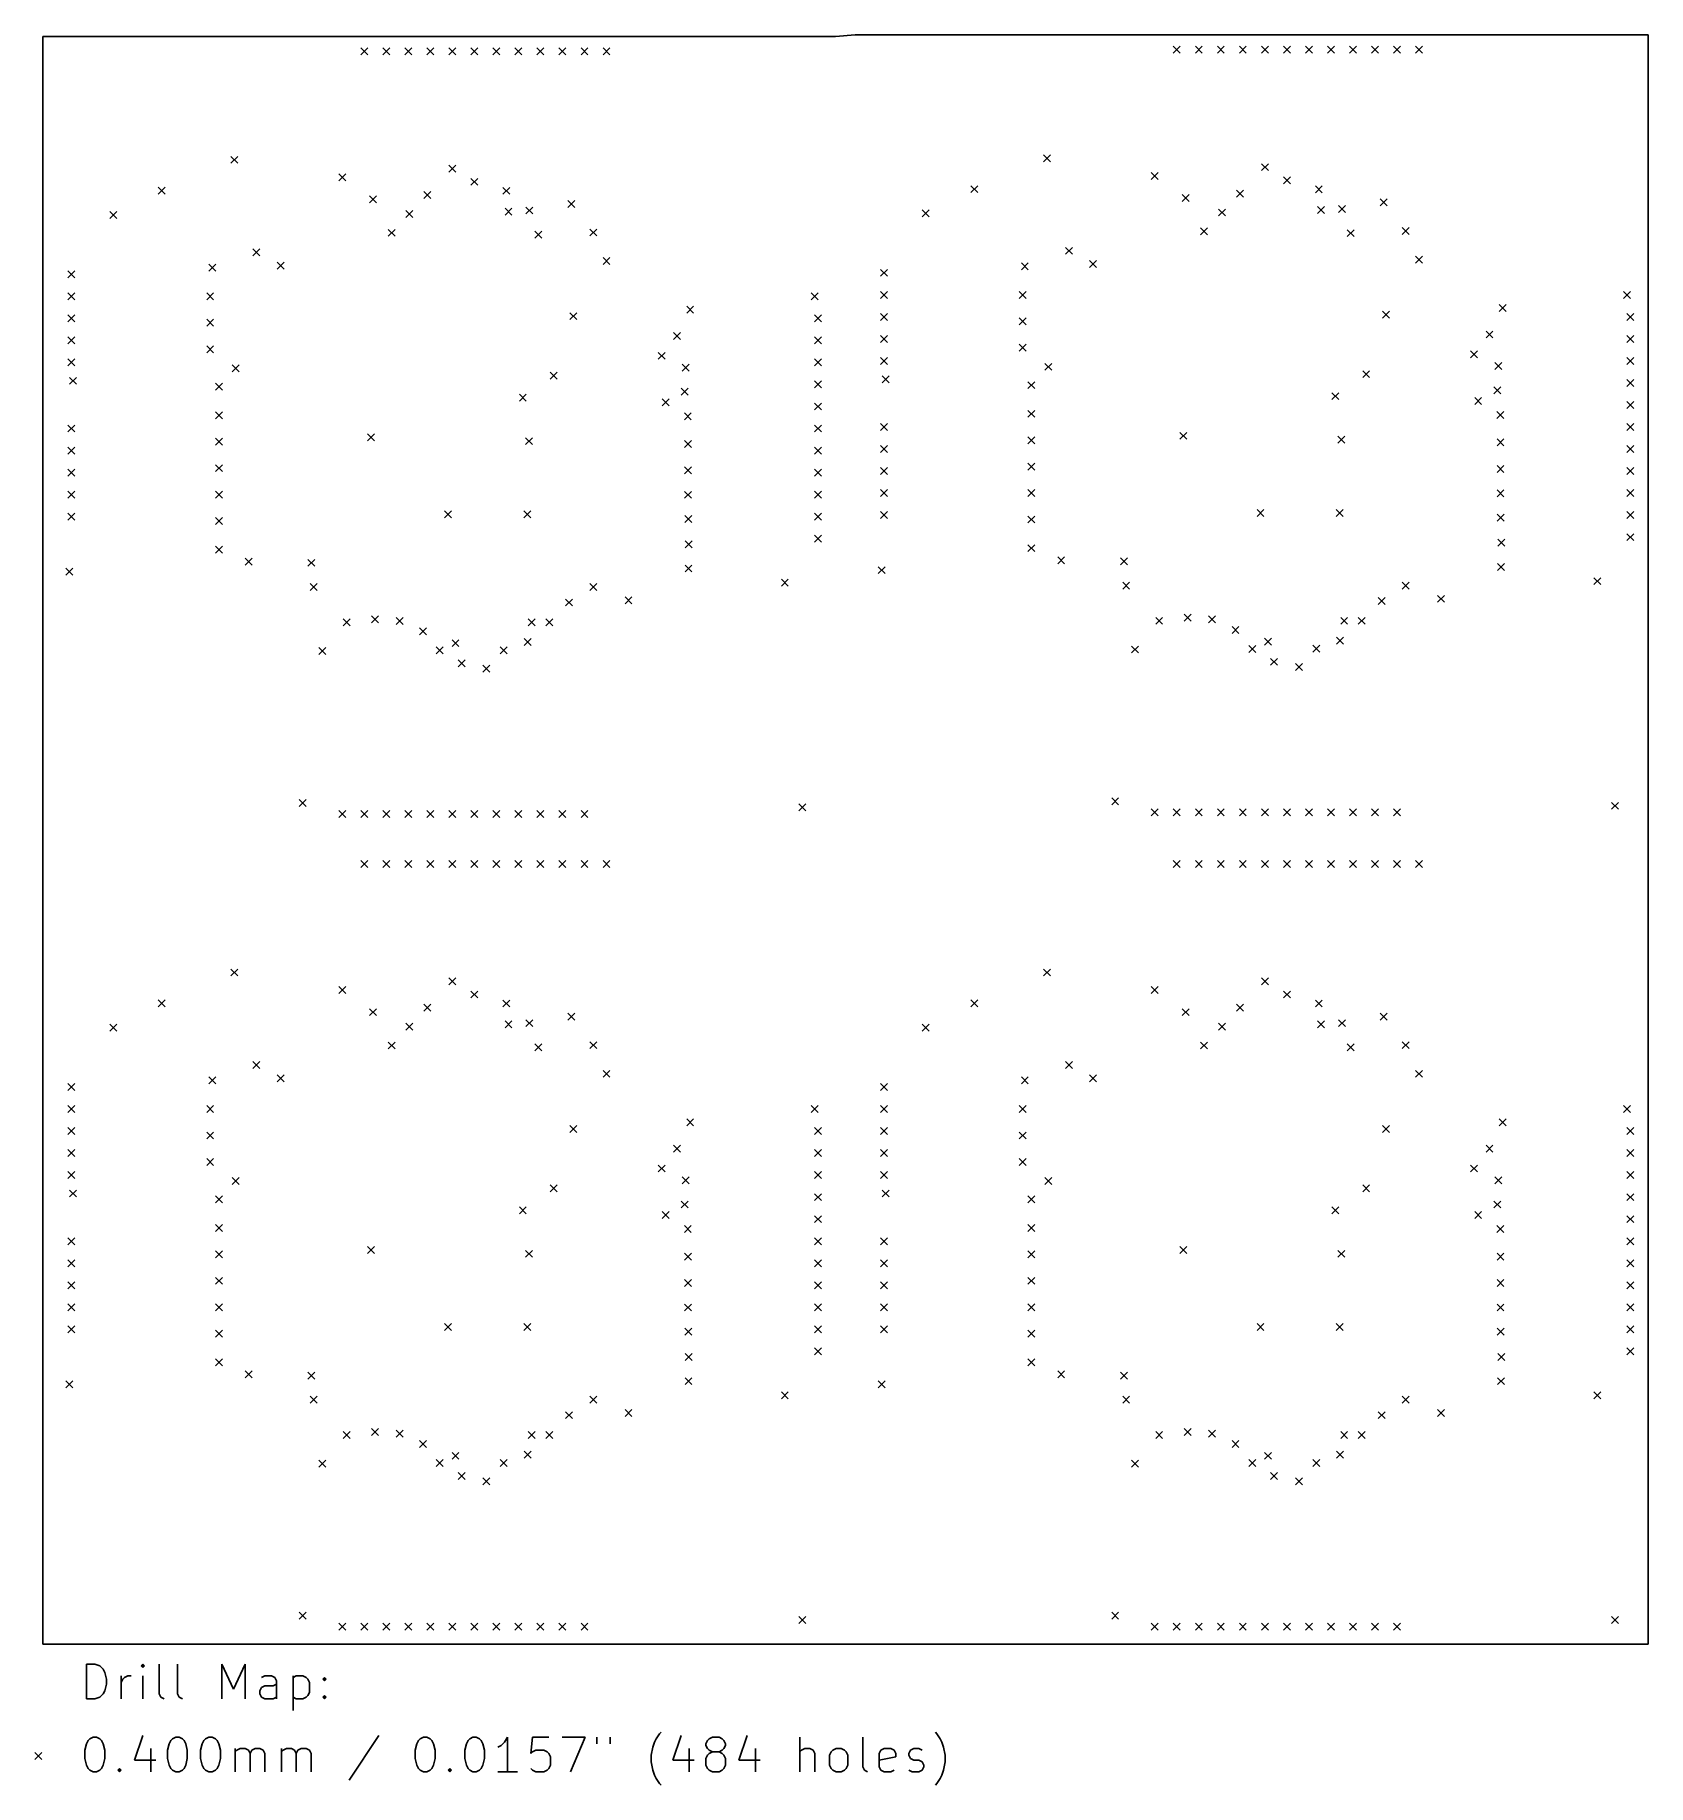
# Model space of a CAD drawing. Extents: x 3.71 to 7.38, y -5.34 to -1.36.
import ezdxf

# ---------------------------------------------------------------- set-up
doc = ezdxf.new("R2010")
doc.units = 0
doc.header["$MEASUREMENT"] = 0
doc.layers.add('BLACK', color=7, linetype='CONTINUOUS')

msp = doc.modelspace()

# ---------------------------------------------------------------- linework, layer by layer
at = {"layer": 'BLACK', "linetype": 'CONTINUOUS'}
for p, q in [((3.73, -3.1708), (3.73, -1.3658)), ((3.73, -1.3658), (5.53, -1.3658)), ((5.53, -1.3658), (5.575, -1.36244)), ((5.575, -1.36244), (7.375, -1.36244)), ((6.29713, -1.38801), (6.31287, -1.40375)), ((6.31287, -1.38801), (6.29713, -1.40375)), ((6.34713, -1.38801), (6.36287, -1.40375)), ((6.36287, -1.38801), (6.34713, -1.40375)), ((6.39713, -1.38801), (6.41287, -1.40375)), ((6.41287, -1.38801), (6.39713, -1.40375)), ((6.44713, -1.38801), (6.46287, -1.40375)), ((6.46287, -1.38801), (6.44713, -1.40375)), ((6.49713, -1.38801), (6.51287, -1.40375)), ((6.51287, -1.38801), (6.49713, -1.40375)), ((6.54713, -1.38801), (6.56287, -1.40375)), ((6.56287, -1.38801), (6.54713, -1.40375)), ((6.59713, -1.38801), (6.61287, -1.40375)), ((6.61287, -1.38801), (6.59713, -1.40375)), ((6.64713, -1.38801), (6.66287, -1.40375)), ((6.66287, -1.38801), (6.64713, -1.40375)), ((6.69713, -1.38801), (6.71287, -1.40375)), ((6.71287, -1.38801), (6.69713, -1.40375)), ((6.74713, -1.38801), (6.76287, -1.40375)), ((6.76287, -1.38801), (6.74713, -1.40375)), ((6.79713, -1.38801), (6.81287, -1.40375)), ((6.81287, -1.38801), (6.79713, -1.40375)), ((6.84713, -1.38801), (6.86287, -1.40375)), ((6.86287, -1.38801), (6.84713, -1.40375)), ((7.375, -1.36244), (7.375, -3.16744)), ((4.45213, -1.39137), (4.46787, -1.40712)), ((4.46787, -1.39137), (4.45213, -1.40712)), ((4.50213, -1.39137), (4.51787, -1.40712)), ((4.51787, -1.39137), (4.50213, -1.40712)), ((4.55213, -1.39137), (4.56787, -1.40712)), ((4.56787, -1.39137), (4.55213, -1.40712)), ((4.60213, -1.39137), (4.61787, -1.40712)), ((4.61787, -1.39137), (4.60213, -1.40712)), ((4.65213, -1.39137), (4.66787, -1.40712)), ((4.66787, -1.39137), (4.65213, -1.40712)), ((4.70213, -1.39137), (4.71787, -1.40712)), ((4.71787, -1.39137), (4.70213, -1.40712)), ((4.75213, -1.39137), (4.76787, -1.40712)), ((4.76787, -1.39137), (4.75213, -1.40712)), ((4.80213, -1.39137), (4.81787, -1.40712)), ((4.81787, -1.39137), (4.80213, -1.40712)), ((4.85213, -1.39137), (4.86787, -1.40712)), ((4.86787, -1.39137), (4.85213, -1.40712)), ((4.90213, -1.39137), (4.91787, -1.40712)), ((4.91787, -1.39137), (4.90213, -1.40712)), ((4.95213, -1.39137), (4.96787, -1.40712)), ((4.96787, -1.39137), (4.95213, -1.40712)), ((5.00213, -1.39137), (5.01787, -1.40712)), ((5.01787, -1.39137), (5.00213, -1.40712)), ((4.15713, -1.63793), (4.17287, -1.65368)), ((4.17287, -1.63793), (4.15713, -1.65368)), ((4.65213, -1.65793), (4.66787, -1.67368)), ((4.66787, -1.65793), (4.65213, -1.67368)), ((6.00213, -1.63456), (6.01787, -1.65031)), ((6.01787, -1.63456), (6.00213, -1.65031)), ((6.49713, -1.65456), (6.51287, -1.67031)), ((6.51287, -1.65456), (6.49713, -1.67031)), ((3.99213, -1.70793), (4.00787, -1.72368)), ((4.00787, -1.70793), (3.99213, -1.72368)), ((4.40213, -1.67793), (4.41787, -1.69368)), ((4.41787, -1.67793), (4.40213, -1.69368)), ((4.70213, -1.68793), (4.71787, -1.70368)), ((4.71787, -1.68793), (4.70213, -1.70368)), ((4.77459, -1.70833), (4.79033, -1.72408)), ((4.79033, -1.70833), (4.77459, -1.72408)), ((5.83713, -1.70456), (5.85287, -1.72031)), ((5.85287, -1.70456), (5.83713, -1.72031)), ((6.24713, -1.67456), (6.26287, -1.69031)), ((6.26287, -1.67456), (6.24713, -1.69031)), ((6.54713, -1.68456), (6.56287, -1.70031)), ((6.56287, -1.68456), (6.54713, -1.70031)), ((6.61959, -1.70496), (6.63533, -1.72071)), ((6.63533, -1.70496), (6.61959, -1.72071)), ((4.47213, -1.72793), (4.48787, -1.74368)), ((4.48787, -1.72793), (4.47213, -1.74368)), ((4.59539, -1.71799), (4.61114, -1.73374)), ((4.61114, -1.71799), (4.59539, -1.73374)), ((4.92213, -1.73793), (4.93787, -1.75368)), ((4.93787, -1.73793), (4.92213, -1.75368)), ((6.31713, -1.72456), (6.33287, -1.74031)), ((6.33287, -1.72456), (6.31713, -1.74031)), ((6.44039, -1.71463), (6.45614, -1.73037)), ((6.45614, -1.71463), (6.44039, -1.73037)), ((6.76713, -1.73456), (6.78287, -1.75031)), ((6.78287, -1.73456), (6.76713, -1.75031)), ((3.88213, -1.76293), (3.89787, -1.77868)), ((3.89787, -1.76293), (3.88213, -1.77868)), ((4.55467, -1.76089), (4.57041, -1.77663)), ((4.57041, -1.76089), (4.55467, -1.77663)), ((4.77963, -1.75543), (4.79537, -1.77118)), ((4.79537, -1.75543), (4.77963, -1.77118)), ((4.82713, -1.75293), (4.84287, -1.76868)), ((4.84287, -1.75293), (4.82713, -1.76868)), ((5.72713, -1.75956), (5.74287, -1.77531)), ((5.74287, -1.75956), (5.72713, -1.77531)), ((6.39967, -1.75752), (6.41541, -1.77327)), ((6.41541, -1.75752), (6.39967, -1.77327)), ((6.62463, -1.75206), (6.64037, -1.76781)), ((6.64037, -1.75206), (6.62463, -1.76781)), ((6.67213, -1.74956), (6.68787, -1.76531)), ((6.68787, -1.74956), (6.67213, -1.76531)), ((4.51409, -1.8037), (4.52984, -1.81945)), ((4.52984, -1.8037), (4.51409, -1.81945)), ((4.84708, -1.80781), (4.86283, -1.82356)), ((4.86283, -1.80781), (4.84708, -1.82356)), ((4.97213, -1.80293), (4.98787, -1.81868)), ((4.98787, -1.80293), (4.97213, -1.81868)), ((6.35909, -1.80033), (6.37484, -1.81608)), ((6.37484, -1.80033), (6.35909, -1.81608)), ((6.69208, -1.80445), (6.70783, -1.82019)), ((6.70783, -1.80445), (6.69208, -1.82019)), ((6.81713, -1.79956), (6.83287, -1.81531)), ((6.83287, -1.79956), (6.81713, -1.81531)), ((4.20713, -1.84793), (4.22287, -1.86368)), ((4.22287, -1.84793), (4.20713, -1.86368)), ((6.05213, -1.84456), (6.06787, -1.86031)), ((6.06787, -1.84456), (6.05213, -1.86031)), ((6.84713, -1.86456), (6.86287, -1.88031)), ((6.86287, -1.86456), (6.84713, -1.88031)), ((3.78713, -1.89793), (3.80287, -1.91368)), ((3.80287, -1.89793), (3.78713, -1.91368)), ((4.10713, -1.88293), (4.12287, -1.89868)), ((4.12287, -1.88293), (4.10713, -1.89868)), ((4.26213, -1.87793), (4.27787, -1.89368)), ((4.27787, -1.87793), (4.26213, -1.89368)), ((5.00213, -1.86793), (5.01787, -1.88368)), ((5.01787, -1.86793), (5.00213, -1.88368)), ((5.63213, -1.89456), (5.64787, -1.91031)), ((5.64787, -1.89456), (5.63213, -1.91031)), ((5.95213, -1.87956), (5.96787, -1.89531)), ((5.96787, -1.87956), (5.95213, -1.89531)), ((6.10713, -1.87456), (6.12287, -1.89031)), ((6.12287, -1.87456), (6.10713, -1.89031)), ((5.63213, -1.94456), (5.64787, -1.96031)), ((5.64787, -1.94456), (5.63213, -1.96031)), ((5.94713, -1.94456), (5.96287, -1.96031)), ((5.96287, -1.94456), (5.94713, -1.96031)), ((7.31959, -1.94456), (7.33533, -1.96031)), ((7.33533, -1.94456), (7.31959, -1.96031)), ((3.78713, -1.94793), (3.80287, -1.96368)), ((3.80287, -1.94793), (3.78713, -1.96368)), ((4.10213, -1.94793), (4.11787, -1.96368)), ((4.11787, -1.94793), (4.10213, -1.96368)), ((5.19213, -1.97793), (5.20787, -1.99368)), ((5.20787, -1.97793), (5.19213, -1.99368)), ((5.47459, -1.94793), (5.49033, -1.96368)), ((5.49033, -1.94793), (5.47459, -1.96368)), ((7.03713, -1.97456), (7.05287, -1.99031)), ((7.05287, -1.97456), (7.03713, -1.99031)), ((3.78713, -1.99793), (3.80287, -2.01368)), ((3.80287, -1.99793), (3.78713, -2.01368)), ((4.10213, -2.00793), (4.11787, -2.02368)), ((4.11787, -2.00793), (4.10213, -2.02368)), ((4.92713, -1.99293), (4.94287, -2.00868)), ((4.94287, -1.99293), (4.92713, -2.00868)), ((5.48213, -1.99793), (5.49787, -2.01368)), ((5.49787, -1.99793), (5.48213, -2.01368)), ((5.63213, -1.99456), (5.64787, -2.01031)), ((5.64787, -1.99456), (5.63213, -2.01031)), ((5.94713, -2.00456), (5.96287, -2.02031)), ((5.96287, -2.00456), (5.94713, -2.02031)), ((6.77213, -1.98956), (6.78787, -2.00531)), ((6.78787, -1.98956), (6.77213, -2.00531)), ((7.32713, -1.99456), (7.34287, -2.01031)), ((7.34287, -1.99456), (7.32713, -2.01031)), ((3.78713, -2.04793), (3.80287, -2.06368)), ((3.80287, -2.04793), (3.78713, -2.06368)), ((5.16213, -2.03793), (5.17787, -2.05368)), ((5.17787, -2.03793), (5.16213, -2.05368)), ((5.48213, -2.04793), (5.49787, -2.06368)), ((5.49787, -2.04793), (5.48213, -2.06368)), ((5.63213, -2.04456), (5.64787, -2.06031)), ((5.64787, -2.04456), (5.63213, -2.06031)), ((5.94713, -2.0646), (5.96287, -2.08035)), ((5.96287, -2.0646), (5.94713, -2.08035)), ((7.00713, -2.03456), (7.02287, -2.05031)), ((7.02287, -2.03456), (7.00713, -2.05031)), ((7.32713, -2.04456), (7.34287, -2.06031)), ((7.34287, -2.04456), (7.32713, -2.06031)), ((3.78713, -2.09793), (3.80287, -2.11368)), ((3.80287, -2.09793), (3.78713, -2.11368)), ((4.10213, -2.06797), (4.11787, -2.08371)), ((4.11787, -2.06797), (4.10213, -2.08371)), ((5.12713, -2.08293), (5.14287, -2.09868)), ((5.14287, -2.08293), (5.12713, -2.09868)), ((5.48213, -2.09793), (5.49787, -2.11368)), ((5.49787, -2.09793), (5.48213, -2.11368)), ((5.63213, -2.09456), (5.64787, -2.11031)), ((5.64787, -2.09456), (5.63213, -2.11031)), ((6.97213, -2.07956), (6.98787, -2.09531)), ((6.98787, -2.07956), (6.97213, -2.09531)), ((7.32713, -2.09456), (7.34287, -2.11031)), ((7.34287, -2.09456), (7.32713, -2.11031)), ((3.7908, -2.13964), (3.80654, -2.15539)), ((3.80654, -2.13964), (3.7908, -2.15539)), ((4.16015, -2.11123), (4.1759, -2.12698)), ((4.1759, -2.11123), (4.16015, -2.12698)), ((4.88213, -2.12793), (4.89787, -2.14368)), ((4.89787, -2.12793), (4.88213, -2.14368)), ((5.18213, -2.1095), (5.19787, -2.12525)), ((5.19787, -2.1095), (5.18213, -2.12525)), ((5.6358, -2.13627), (5.65154, -2.15202)), ((5.65154, -2.13627), (5.6358, -2.15202)), ((6.00515, -2.10787), (6.0209, -2.12362)), ((6.0209, -2.10787), (6.00515, -2.12362)), ((6.72713, -2.12456), (6.74287, -2.14031)), ((6.74287, -2.12456), (6.72713, -2.14031)), ((7.02713, -2.10614), (7.04287, -2.12188)), ((7.04287, -2.10614), (7.02713, -2.12188)), ((7.32713, -2.14456), (7.34287, -2.16031)), ((7.34287, -2.14456), (7.32713, -2.16031)), ((4.12213, -2.15293), (4.13787, -2.16868)), ((4.13787, -2.15293), (4.12213, -2.16868)), ((4.81213, -2.17793), (4.82787, -2.19368)), ((4.82787, -2.17793), (4.81213, -2.19368)), ((5.17974, -2.16458), (5.19549, -2.18033)), ((5.19549, -2.16458), (5.17974, -2.18033)), ((5.48213, -2.14793), (5.49787, -2.16368)), ((5.49787, -2.14793), (5.48213, -2.16368)), ((5.96713, -2.14956), (5.98287, -2.16531)), ((5.98287, -2.14956), (5.96713, -2.16531)), ((6.65713, -2.17456), (6.67287, -2.19031)), ((6.67287, -2.17456), (6.65713, -2.19031)), ((7.02474, -2.16122), (7.04049, -2.17696)), ((7.04049, -2.16122), (7.02474, -2.17696)), ((4.12213, -2.21793), (4.13787, -2.23368)), ((4.13787, -2.21793), (4.12213, -2.23368)), ((5.1365, -2.18856), (5.15224, -2.20431)), ((5.15224, -2.18856), (5.1365, -2.20431)), ((5.18682, -2.22039), (5.20257, -2.23614)), ((5.20257, -2.22039), (5.18682, -2.23614)), ((5.48213, -2.19793), (5.49787, -2.21368)), ((5.49787, -2.19793), (5.48213, -2.21368)), ((5.96713, -2.21456), (5.98287, -2.23031)), ((5.98287, -2.21456), (5.96713, -2.23031)), ((6.9815, -2.18519), (6.99724, -2.20094)), ((6.99724, -2.18519), (6.9815, -2.20094)), ((7.03182, -2.21702), (7.04757, -2.23277)), ((7.04757, -2.21702), (7.03182, -2.23277)), ((7.32713, -2.19456), (7.34287, -2.21031)), ((7.34287, -2.19456), (7.32713, -2.21031)), ((3.78713, -2.24793), (3.80287, -2.26368)), ((3.80287, -2.24793), (3.78713, -2.26368)), ((5.48213, -2.24793), (5.49787, -2.26368)), ((5.49787, -2.24793), (5.48213, -2.26368)), ((5.63213, -2.24456), (5.64787, -2.26031)), ((5.64787, -2.24456), (5.63213, -2.26031)), ((6.31213, -2.26456), (6.32787, -2.28031)), ((6.32787, -2.26456), (6.31213, -2.28031)), ((7.32713, -2.24456), (7.34287, -2.26031)), ((7.34287, -2.24456), (7.32713, -2.26031)), ((3.78713, -2.29793), (3.80287, -2.31368)), ((3.80287, -2.29793), (3.78713, -2.31368)), ((4.12213, -2.27793), (4.13787, -2.29368)), ((4.13787, -2.27793), (4.12213, -2.29368)), ((4.46713, -2.26793), (4.48287, -2.28368)), ((4.48287, -2.26793), (4.46713, -2.28368)), ((4.82587, -2.27667), (4.84161, -2.29242)), ((4.84161, -2.27667), (4.82587, -2.29242)), ((5.18713, -2.28293), (5.20287, -2.29868)), ((5.20287, -2.28293), (5.18713, -2.29868)), ((5.48213, -2.29793), (5.49787, -2.31368)), ((5.49787, -2.29793), (5.48213, -2.31368)), ((5.63213, -2.29456), (5.64787, -2.31031)), ((5.64787, -2.29456), (5.63213, -2.31031)), ((5.96713, -2.27456), (5.98287, -2.29031)), ((5.98287, -2.27456), (5.96713, -2.29031)), ((6.67087, -2.2733), (6.68661, -2.28905)), ((6.68661, -2.2733), (6.67087, -2.28905)), ((7.03213, -2.27956), (7.04787, -2.29531)), ((7.04787, -2.27956), (7.03213, -2.29531)), ((7.32713, -2.29456), (7.34287, -2.31031)), ((7.34287, -2.29456), (7.32713, -2.31031)), ((4.12213, -2.33793), (4.13787, -2.35368)), ((4.13787, -2.33793), (4.12213, -2.35368)), ((5.18713, -2.34293), (5.20287, -2.35868)), ((5.20287, -2.34293), (5.18713, -2.35868)), ((5.96713, -2.33456), (5.98287, -2.35031)), ((5.98287, -2.33456), (5.96713, -2.35031)), ((7.03213, -2.33956), (7.04787, -2.35531)), ((7.04787, -2.33956), (7.03213, -2.35531)), ((3.78713, -2.34793), (3.80287, -2.36368)), ((3.80287, -2.34793), (3.78713, -2.36368)), ((5.48213, -2.34793), (5.49787, -2.36368)), ((5.49787, -2.34793), (5.48213, -2.36368)), ((5.63213, -2.34456), (5.64787, -2.36031)), ((5.64787, -2.34456), (5.63213, -2.36031)), ((7.32713, -2.34456), (7.34287, -2.36031)), ((7.34287, -2.34456), (7.32713, -2.36031)), ((3.78713, -2.39793), (3.80287, -2.41368)), ((3.80287, -2.39793), (3.78713, -2.41368)), ((4.12213, -2.39793), (4.13787, -2.41368)), ((4.13787, -2.39793), (4.12213, -2.41368)), ((5.18718, -2.3985), (5.20292, -2.41425)), ((5.20292, -2.3985), (5.18718, -2.41425)), ((5.48213, -2.39793), (5.49787, -2.41368)), ((5.49787, -2.39793), (5.48213, -2.41368)), ((5.63213, -2.39456), (5.64787, -2.41031)), ((5.64787, -2.39456), (5.63213, -2.41031)), ((5.96713, -2.39456), (5.98287, -2.41031)), ((5.98287, -2.39456), (5.96713, -2.41031)), ((7.03218, -2.39513), (7.04792, -2.41088)), ((7.04792, -2.39513), (7.03218, -2.41088)), ((7.32713, -2.39456), (7.34287, -2.41031)), ((7.34287, -2.39456), (7.32713, -2.41031)), ((3.78713, -2.44793), (3.80287, -2.46368)), ((3.80287, -2.44793), (3.78713, -2.46368)), ((4.12213, -2.45793), (4.13787, -2.47368)), ((4.13787, -2.45793), (4.12213, -2.47368)), ((4.64213, -2.44293), (4.65787, -2.45868)), ((4.65787, -2.44293), (4.64213, -2.45868)), ((4.82213, -2.44293), (4.83787, -2.45868)), ((4.83787, -2.44293), (4.82213, -2.45868)), ((5.18769, -2.45358), (5.20344, -2.46932)), ((5.20344, -2.45358), (5.18769, -2.46932)), ((5.48213, -2.44793), (5.49787, -2.46368)), ((5.49787, -2.44793), (5.48213, -2.46368)), ((5.63213, -2.44456), (5.64787, -2.46031)), ((5.64787, -2.44456), (5.63213, -2.46031)), ((5.96713, -2.45456), (5.98287, -2.47031)), ((5.98287, -2.45456), (5.96713, -2.47031)), ((6.48713, -2.43956), (6.50287, -2.45531)), ((6.50287, -2.43956), (6.48713, -2.45531)), ((6.66713, -2.43956), (6.68287, -2.45531)), ((6.68287, -2.43956), (6.66713, -2.45531)), ((7.03269, -2.45021), (7.04844, -2.46596)), ((7.04844, -2.45021), (7.03269, -2.46596)), ((7.32713, -2.44456), (7.34287, -2.46031)), ((7.34287, -2.44456), (7.32713, -2.46031)), ((5.48213, -2.49793), (5.49787, -2.51368)), ((5.49787, -2.49793), (5.48213, -2.51368)), ((7.32713, -2.49456), (7.34287, -2.51031)), ((7.34287, -2.49456), (7.32713, -2.51031)), ((4.12213, -2.52293), (4.13787, -2.53868)), ((4.13787, -2.52293), (4.12213, -2.53868)), ((5.18878, -2.51062), (5.20453, -2.52637)), ((5.20453, -2.51062), (5.18878, -2.52637)), ((5.96713, -2.51956), (5.98287, -2.53531)), ((5.98287, -2.51956), (5.96713, -2.53531)), ((7.03378, -2.50726), (7.04953, -2.52301)), ((7.04953, -2.50726), (7.03378, -2.52301)), ((3.78213, -2.57293), (3.79787, -2.58868)), ((3.79787, -2.57293), (3.78213, -2.58868)), ((4.18959, -2.55047), (4.20533, -2.56621)), ((4.20533, -2.55047), (4.18959, -2.56621)), ((4.33213, -2.55293), (4.34787, -2.56868)), ((4.34787, -2.55293), (4.33213, -2.56868)), ((5.1884, -2.5657), (5.20415, -2.58145)), ((5.20415, -2.5657), (5.1884, -2.58145)), ((5.62713, -2.56956), (5.64287, -2.58531)), ((5.64287, -2.56956), (5.62713, -2.58531)), ((6.03459, -2.5471), (6.05033, -2.56285)), ((6.05033, -2.5471), (6.03459, -2.56285)), ((6.17713, -2.54956), (6.19287, -2.56531)), ((6.19287, -2.54956), (6.17713, -2.56531)), ((7.0334, -2.56234), (7.04915, -2.57808)), ((7.04915, -2.56234), (7.0334, -2.57808)), ((4.33713, -2.60793), (4.35287, -2.62368)), ((4.35287, -2.60793), (4.33713, -2.62368)), ((4.97213, -2.60793), (4.98787, -2.62368)), ((4.98787, -2.60793), (4.97213, -2.62368)), ((5.40713, -2.59793), (5.42287, -2.61368)), ((5.42287, -2.59793), (5.40713, -2.61368)), ((6.18213, -2.60456), (6.19787, -2.62031)), ((6.19787, -2.60456), (6.18213, -2.62031)), ((6.81713, -2.60456), (6.83287, -2.62031)), ((6.83287, -2.60456), (6.81713, -2.62031)), ((7.25213, -2.59456), (7.26787, -2.61031)), ((7.26787, -2.59456), (7.25213, -2.61031)), ((4.91713, -2.64293), (4.93287, -2.65868)), ((4.93287, -2.64293), (4.91713, -2.65868)), ((5.05213, -2.63793), (5.06787, -2.65368)), ((5.06787, -2.63793), (5.05213, -2.65368)), ((6.76213, -2.63956), (6.77787, -2.65531)), ((6.77787, -2.63956), (6.76213, -2.65531)), ((6.89713, -2.63456), (6.91287, -2.65031)), ((6.91287, -2.63456), (6.89713, -2.65031)), ((4.41213, -2.68793), (4.42787, -2.70368)), ((4.42787, -2.68793), (4.41213, -2.70368)), ((4.47662, -2.68101), (4.49237, -2.69675)), ((4.49237, -2.68101), (4.47662, -2.69675)), ((4.5322, -2.68462), (4.54795, -2.70037)), ((4.54795, -2.68462), (4.5322, -2.70037)), ((4.83213, -2.68793), (4.84787, -2.70368)), ((4.84787, -2.68793), (4.83213, -2.70368)), ((4.87213, -2.68793), (4.88787, -2.70368)), ((4.88787, -2.68793), (4.87213, -2.70368)), ((6.25713, -2.68456), (6.27287, -2.70031)), ((6.27287, -2.68456), (6.25713, -2.70031)), ((6.32162, -2.67764), (6.33737, -2.69339)), ((6.33737, -2.67764), (6.32162, -2.69339)), ((6.3772, -2.68125), (6.39295, -2.697)), ((6.39295, -2.68125), (6.3772, -2.697)), ((6.67713, -2.68456), (6.69287, -2.70031)), ((6.69287, -2.68456), (6.67713, -2.70031)), ((6.71713, -2.68456), (6.73287, -2.70031)), ((6.73287, -2.68456), (6.71713, -2.70031)), ((4.58542, -2.70843), (4.60116, -2.72418)), ((4.60116, -2.70843), (4.58542, -2.72418)), ((4.65928, -2.73521), (4.67503, -2.75096)), ((4.67503, -2.73521), (4.65928, -2.75096)), ((4.82283, -2.73274), (4.83858, -2.74848)), ((4.83858, -2.73274), (4.82283, -2.74848)), ((6.43042, -2.70507), (6.44616, -2.72081)), ((6.44616, -2.70507), (6.43042, -2.72081)), ((6.50428, -2.73184), (6.52003, -2.74759)), ((6.52003, -2.73184), (6.50428, -2.74759)), ((6.66783, -2.72937), (6.68358, -2.74512)), ((6.68358, -2.72937), (6.66783, -2.74512)), ((4.35713, -2.75293), (4.37287, -2.76868)), ((4.37287, -2.75293), (4.35713, -2.76868)), ((4.62356, -2.75175), (4.63931, -2.7675)), ((4.63931, -2.75175), (4.62356, -2.7675)), ((4.67308, -2.78096), (4.68882, -2.79671)), ((4.68882, -2.78096), (4.67308, -2.79671)), ((4.76872, -2.75138), (4.78447, -2.76713)), ((4.78447, -2.75138), (4.76872, -2.76713)), ((6.20213, -2.74956), (6.21787, -2.76531)), ((6.21787, -2.74956), (6.20213, -2.76531)), ((6.46856, -2.74839), (6.48431, -2.76413)), ((6.48431, -2.74839), (6.46856, -2.76413)), ((6.51808, -2.77759), (6.53382, -2.79334)), ((6.53382, -2.77759), (6.51808, -2.79334)), ((6.61372, -2.74802), (6.62947, -2.76377)), ((6.62947, -2.74802), (6.61372, -2.76377)), ((4.72935, -2.79295), (4.7451, -2.8087)), ((4.7451, -2.79295), (4.72935, -2.8087)), ((6.57435, -2.78958), (6.5901, -2.80533)), ((6.5901, -2.78958), (6.57435, -2.80533)), ((4.31213, -3.09793), (4.32787, -3.11368)), ((4.32787, -3.09793), (4.31213, -3.11368)), ((6.15713, -3.09456), (6.17287, -3.11031)), ((6.17287, -3.09456), (6.15713, -3.11031)), ((4.40213, -3.12293), (4.41787, -3.13868)), ((4.41787, -3.12293), (4.40213, -3.13868)), ((4.45213, -3.12293), (4.46787, -3.13868)), ((4.46787, -3.12293), (4.45213, -3.13868)), ((4.50213, -3.12293), (4.51787, -3.13868)), ((4.51787, -3.12293), (4.50213, -3.13868)), ((4.55213, -3.12293), (4.56787, -3.13868)), ((4.56787, -3.12293), (4.55213, -3.13868)), ((4.60213, -3.12293), (4.61787, -3.13868)), ((4.61787, -3.12293), (4.60213, -3.13868)), ((4.65213, -3.12293), (4.66787, -3.13868)), ((4.66787, -3.12293), (4.65213, -3.13868)), ((4.70213, -3.12293), (4.71787, -3.13868)), ((4.71787, -3.12293), (4.70213, -3.13868)), ((4.75213, -3.12293), (4.76787, -3.13868)), ((4.76787, -3.12293), (4.75213, -3.13868)), ((4.80213, -3.12293), (4.81787, -3.13868)), ((4.81787, -3.12293), (4.80213, -3.13868)), ((4.85213, -3.12293), (4.86787, -3.13868)), ((4.86787, -3.12293), (4.85213, -3.13868)), ((4.90213, -3.12293), (4.91787, -3.13868)), ((4.91787, -3.12293), (4.90213, -3.13868)), ((4.95213, -3.12293), (4.96787, -3.13868)), ((4.96787, -3.12293), (4.95213, -3.13868)), ((5.44713, -3.10793), (5.46287, -3.12368)), ((5.46287, -3.10793), (5.44713, -3.12368)), ((6.24713, -3.11956), (6.26287, -3.13531)), ((6.26287, -3.11956), (6.24713, -3.13531)), ((6.29713, -3.11956), (6.31287, -3.13531)), ((6.31287, -3.11956), (6.29713, -3.13531)), ((6.34713, -3.11956), (6.36287, -3.13531)), ((6.36287, -3.11956), (6.34713, -3.13531)), ((6.39713, -3.11956), (6.41287, -3.13531)), ((6.41287, -3.11956), (6.39713, -3.13531)), ((6.44713, -3.11956), (6.46287, -3.13531)), ((6.46287, -3.11956), (6.44713, -3.13531)), ((6.49713, -3.11956), (6.51287, -3.13531)), ((6.51287, -3.11956), (6.49713, -3.13531)), ((6.54713, -3.11956), (6.56287, -3.13531)), ((6.56287, -3.11956), (6.54713, -3.13531)), ((6.59713, -3.11956), (6.61287, -3.13531)), ((6.61287, -3.11956), (6.59713, -3.13531)), ((6.64713, -3.11956), (6.66287, -3.13531)), ((6.66287, -3.11956), (6.64713, -3.13531)), ((6.69713, -3.11956), (6.71287, -3.13531)), ((6.71287, -3.11956), (6.69713, -3.13531)), ((6.74713, -3.11956), (6.76287, -3.13531)), ((6.76287, -3.11956), (6.74713, -3.13531)), ((6.79713, -3.11956), (6.81287, -3.13531)), ((6.81287, -3.11956), (6.79713, -3.13531)), ((7.29213, -3.10456), (7.30787, -3.12031)), ((7.30787, -3.10456), (7.29213, -3.12031)), ((3.73, -3.1708), (3.73, -3.2108)), ((7.375, -3.16744), (7.375, -3.2108)), ((3.73, -5.0158), (3.73, -3.2108)), ((7.375, -3.2108), (7.375, -5.0158)), ((4.45213, -3.23637), (4.46787, -3.25212)), ((4.46787, -3.23637), (4.45213, -3.25212)), ((4.50213, -3.23637), (4.51787, -3.25212)), ((4.51787, -3.23637), (4.50213, -3.25212)), ((4.55213, -3.23637), (4.56787, -3.25212)), ((4.56787, -3.23637), (4.55213, -3.25212)), ((4.60213, -3.23637), (4.61787, -3.25212)), ((4.61787, -3.23637), (4.60213, -3.25212)), ((4.65213, -3.23637), (4.66787, -3.25212)), ((4.66787, -3.23637), (4.65213, -3.25212)), ((4.70213, -3.23637), (4.71787, -3.25212)), ((4.71787, -3.23637), (4.70213, -3.25212)), ((4.75213, -3.23637), (4.76787, -3.25212)), ((4.76787, -3.23637), (4.75213, -3.25212)), ((4.80213, -3.23637), (4.81787, -3.25212)), ((4.81787, -3.23637), (4.80213, -3.25212)), ((4.85213, -3.23637), (4.86787, -3.25212)), ((4.86787, -3.23637), (4.85213, -3.25212)), ((4.90213, -3.23637), (4.91787, -3.25212)), ((4.91787, -3.23637), (4.90213, -3.25212)), ((4.95213, -3.23637), (4.96787, -3.25212)), ((4.96787, -3.23637), (4.95213, -3.25212)), ((5.00213, -3.23637), (5.01787, -3.25212)), ((5.01787, -3.23637), (5.00213, -3.25212)), ((6.29713, -3.23637), (6.31287, -3.25212)), ((6.31287, -3.23637), (6.29713, -3.25212)), ((6.34713, -3.23637), (6.36287, -3.25212)), ((6.36287, -3.23637), (6.34713, -3.25212)), ((6.39713, -3.23637), (6.41287, -3.25212)), ((6.41287, -3.23637), (6.39713, -3.25212)), ((6.44713, -3.23637), (6.46287, -3.25212)), ((6.46287, -3.23637), (6.44713, -3.25212)), ((6.49713, -3.23637), (6.51287, -3.25212)), ((6.51287, -3.23637), (6.49713, -3.25212)), ((6.54713, -3.23637), (6.56287, -3.25212)), ((6.56287, -3.23637), (6.54713, -3.25212)), ((6.59713, -3.23637), (6.61287, -3.25212)), ((6.61287, -3.23637), (6.59713, -3.25212)), ((6.64713, -3.23637), (6.66287, -3.25212)), ((6.66287, -3.23637), (6.64713, -3.25212)), ((6.69713, -3.23637), (6.71287, -3.25212)), ((6.71287, -3.23637), (6.69713, -3.25212)), ((6.74713, -3.23637), (6.76287, -3.25212)), ((6.76287, -3.23637), (6.74713, -3.25212)), ((6.79713, -3.23637), (6.81287, -3.25212)), ((6.81287, -3.23637), (6.79713, -3.25212)), ((6.84713, -3.23637), (6.86287, -3.25212)), ((6.86287, -3.23637), (6.84713, -3.25212)), ((4.15713, -3.48293), (4.17287, -3.49868)), ((4.17287, -3.48293), (4.15713, -3.49868)), ((6.00213, -3.48293), (6.01787, -3.49868)), ((6.01787, -3.48293), (6.00213, -3.49868)), ((4.40213, -3.52293), (4.41787, -3.53868)), ((4.41787, -3.52293), (4.40213, -3.53868)), ((4.65213, -3.50293), (4.66787, -3.51868)), ((4.66787, -3.50293), (4.65213, -3.51868)), ((4.70213, -3.53293), (4.71787, -3.54868)), ((4.71787, -3.53293), (4.70213, -3.54868)), ((6.24713, -3.52293), (6.26287, -3.53868)), ((6.26287, -3.52293), (6.24713, -3.53868)), ((6.49713, -3.50293), (6.51287, -3.51868)), ((6.51287, -3.50293), (6.49713, -3.51868)), ((6.54713, -3.53293), (6.56287, -3.54868)), ((6.56287, -3.53293), (6.54713, -3.54868)), ((3.99213, -3.55293), (4.00787, -3.56868)), ((4.00787, -3.55293), (3.99213, -3.56868)), ((4.47213, -3.57293), (4.48787, -3.58868)), ((4.48787, -3.57293), (4.47213, -3.58868)), ((4.59539, -3.56299), (4.61114, -3.57874)), ((4.61114, -3.56299), (4.59539, -3.57874)), ((4.77459, -3.55333), (4.79033, -3.56908)), ((4.79033, -3.55333), (4.77459, -3.56908)), ((5.83713, -3.55293), (5.85287, -3.56868)), ((5.85287, -3.55293), (5.83713, -3.56868)), ((6.31713, -3.57293), (6.33287, -3.58868)), ((6.33287, -3.57293), (6.31713, -3.58868)), ((6.44039, -3.56299), (6.45614, -3.57874)), ((6.45614, -3.56299), (6.44039, -3.57874)), ((6.61959, -3.55333), (6.63533, -3.56908)), ((6.63533, -3.55333), (6.61959, -3.56908)), ((3.88213, -3.60793), (3.89787, -3.62368)), ((3.89787, -3.60793), (3.88213, -3.62368)), ((4.55467, -3.60589), (4.57041, -3.62163)), ((4.57041, -3.60589), (4.55467, -3.62163)), ((4.77963, -3.60043), (4.79537, -3.61618)), ((4.79537, -3.60043), (4.77963, -3.61618)), ((4.82713, -3.59793), (4.84287, -3.61368)), ((4.84287, -3.59793), (4.82713, -3.61368)), ((4.92213, -3.58293), (4.93787, -3.59868)), ((4.93787, -3.58293), (4.92213, -3.59868)), ((5.72713, -3.60793), (5.74287, -3.62368)), ((5.74287, -3.60793), (5.72713, -3.62368)), ((6.39967, -3.60589), (6.41541, -3.62163)), ((6.41541, -3.60589), (6.39967, -3.62163)), ((6.62463, -3.60043), (6.64037, -3.61618)), ((6.64037, -3.60043), (6.62463, -3.61618)), ((6.67213, -3.59793), (6.68787, -3.61368)), ((6.68787, -3.59793), (6.67213, -3.61368)), ((6.76713, -3.58293), (6.78287, -3.59868)), ((6.78287, -3.58293), (6.76713, -3.59868)), ((4.51409, -3.6487), (4.52984, -3.66445)), ((4.52984, -3.6487), (4.51409, -3.66445)), ((4.84708, -3.65281), (4.86283, -3.66856)), ((4.86283, -3.65281), (4.84708, -3.66856)), ((4.97213, -3.64793), (4.98787, -3.66368)), ((4.98787, -3.64793), (4.97213, -3.66368)), ((6.35909, -3.6487), (6.37484, -3.66445)), ((6.37484, -3.6487), (6.35909, -3.66445)), ((6.69208, -3.65281), (6.70783, -3.66856)), ((6.70783, -3.65281), (6.69208, -3.66856)), ((6.81713, -3.64793), (6.83287, -3.66368)), ((6.83287, -3.64793), (6.81713, -3.66368)), ((4.20713, -3.69293), (4.22287, -3.70868)), ((4.22287, -3.69293), (4.20713, -3.70868)), ((6.05213, -3.69293), (6.06787, -3.70868)), ((6.06787, -3.69293), (6.05213, -3.70868)), ((4.10713, -3.72793), (4.12287, -3.74368)), ((4.12287, -3.72793), (4.10713, -3.74368)), ((4.26213, -3.72293), (4.27787, -3.73868)), ((4.27787, -3.72293), (4.26213, -3.73868)), ((5.00213, -3.71293), (5.01787, -3.72868)), ((5.01787, -3.71293), (5.00213, -3.72868)), ((5.95213, -3.72793), (5.96787, -3.74368)), ((5.96787, -3.72793), (5.95213, -3.74368)), ((6.10713, -3.72293), (6.12287, -3.73868)), ((6.12287, -3.72293), (6.10713, -3.73868)), ((6.84713, -3.71293), (6.86287, -3.72868)), ((6.86287, -3.71293), (6.84713, -3.72868)), ((3.78713, -3.74293), (3.80287, -3.75868)), ((3.80287, -3.74293), (3.78713, -3.75868)), ((5.63213, -3.74293), (5.64787, -3.75868)), ((5.64787, -3.74293), (5.63213, -3.75868)), ((3.78713, -3.79293), (3.80287, -3.80868)), ((3.80287, -3.79293), (3.78713, -3.80868)), ((4.10213, -3.79293), (4.11787, -3.80868)), ((4.11787, -3.79293), (4.10213, -3.80868)), ((5.47459, -3.79293), (5.49033, -3.80868)), ((5.49033, -3.79293), (5.47459, -3.80868)), ((5.63213, -3.79293), (5.64787, -3.80868)), ((5.64787, -3.79293), (5.63213, -3.80868)), ((5.94713, -3.79293), (5.96287, -3.80868)), ((5.96287, -3.79293), (5.94713, -3.80868)), ((7.31959, -3.79293), (7.33533, -3.80868)), ((7.33533, -3.79293), (7.31959, -3.80868)), ((3.78713, -3.84293), (3.80287, -3.85868)), ((3.80287, -3.84293), (3.78713, -3.85868)), ((4.10213, -3.85293), (4.11787, -3.86868)), ((4.11787, -3.85293), (4.10213, -3.86868)), ((4.92713, -3.83793), (4.94287, -3.85368)), ((4.94287, -3.83793), (4.92713, -3.85368)), ((5.19213, -3.82293), (5.20787, -3.83868)), ((5.20787, -3.82293), (5.19213, -3.83868)), ((5.48213, -3.84293), (5.49787, -3.85868)), ((5.49787, -3.84293), (5.48213, -3.85868)), ((5.63213, -3.84293), (5.64787, -3.85868)), ((5.64787, -3.84293), (5.63213, -3.85868)), ((5.94713, -3.85293), (5.96287, -3.86868)), ((5.96287, -3.85293), (5.94713, -3.86868)), ((6.77213, -3.83793), (6.78787, -3.85368)), ((6.78787, -3.83793), (6.77213, -3.85368)), ((7.03713, -3.82293), (7.05287, -3.83868)), ((7.05287, -3.82293), (7.03713, -3.83868)), ((7.32713, -3.84293), (7.34287, -3.85868)), ((7.34287, -3.84293), (7.32713, -3.85868)), ((3.78713, -3.89293), (3.80287, -3.90868)), ((3.80287, -3.89293), (3.78713, -3.90868)), ((5.16213, -3.88293), (5.17787, -3.89868)), ((5.17787, -3.88293), (5.16213, -3.89868)), ((5.48213, -3.89293), (5.49787, -3.90868)), ((5.49787, -3.89293), (5.48213, -3.90868)), ((5.63213, -3.89293), (5.64787, -3.90868)), ((5.64787, -3.89293), (5.63213, -3.90868)), ((7.00713, -3.88293), (7.02287, -3.89868)), ((7.02287, -3.88293), (7.00713, -3.89868)), ((7.32713, -3.89293), (7.34287, -3.90868)), ((7.34287, -3.89293), (7.32713, -3.90868)), ((4.10213, -3.91297), (4.11787, -3.92871)), ((4.11787, -3.91297), (4.10213, -3.92871)), ((5.12713, -3.92793), (5.14287, -3.94368)), ((5.14287, -3.92793), (5.12713, -3.94368)), ((5.94713, -3.91297), (5.96287, -3.92871)), ((5.96287, -3.91297), (5.94713, -3.92871)), ((6.97213, -3.92793), (6.98787, -3.94368)), ((6.98787, -3.92793), (6.97213, -3.94368)), ((3.78713, -3.94293), (3.80287, -3.95868)), ((3.80287, -3.94293), (3.78713, -3.95868)), ((4.16015, -3.95623), (4.1759, -3.97198)), ((4.1759, -3.95623), (4.16015, -3.97198)), ((5.18213, -3.9545), (5.19787, -3.97025)), ((5.19787, -3.9545), (5.18213, -3.97025)), ((5.48213, -3.94293), (5.49787, -3.95868)), ((5.49787, -3.94293), (5.48213, -3.95868)), ((5.63213, -3.94293), (5.64787, -3.95868)), ((5.64787, -3.94293), (5.63213, -3.95868)), ((6.00515, -3.95623), (6.0209, -3.97198)), ((6.0209, -3.95623), (6.00515, -3.97198)), ((7.02713, -3.9545), (7.04287, -3.97025)), ((7.04287, -3.9545), (7.02713, -3.97025)), ((7.32713, -3.94293), (7.34287, -3.95868)), ((7.34287, -3.94293), (7.32713, -3.95868)), ((3.7908, -3.98464), (3.80654, -4.00039)), ((3.80654, -3.98464), (3.7908, -4.00039)), ((4.12213, -3.99793), (4.13787, -4.01368)), ((4.13787, -3.99793), (4.12213, -4.01368)), ((4.88213, -3.97293), (4.89787, -3.98868)), ((4.89787, -3.97293), (4.88213, -3.98868)), ((5.17974, -4.00958), (5.19549, -4.02533)), ((5.19549, -4.00958), (5.17974, -4.02533)), ((5.48213, -3.99293), (5.49787, -4.00868)), ((5.49787, -3.99293), (5.48213, -4.00868)), ((5.6358, -3.98464), (5.65154, -4.00039)), ((5.65154, -3.98464), (5.6358, -4.00039)), ((5.96713, -3.99793), (5.98287, -4.01368)), ((5.98287, -3.99793), (5.96713, -4.01368)), ((6.72713, -3.97293), (6.74287, -3.98868)), ((6.74287, -3.97293), (6.72713, -3.98868)), ((7.02474, -4.00958), (7.04049, -4.02533)), ((7.04049, -4.00958), (7.02474, -4.02533)), ((7.32713, -3.99293), (7.34287, -4.00868)), ((7.34287, -3.99293), (7.32713, -4.00868)), ((4.81213, -4.02293), (4.82787, -4.03868)), ((4.82787, -4.02293), (4.81213, -4.03868)), ((5.1365, -4.03356), (5.15224, -4.04931)), ((5.15224, -4.03356), (5.1365, -4.04931)), ((5.48213, -4.04293), (5.49787, -4.05868)), ((5.49787, -4.04293), (5.48213, -4.05868)), ((6.65713, -4.02293), (6.67287, -4.03868)), ((6.67287, -4.02293), (6.65713, -4.03868)), ((6.9815, -4.03356), (6.99724, -4.04931)), ((6.99724, -4.03356), (6.9815, -4.04931)), ((7.32713, -4.04293), (7.34287, -4.05868)), ((7.34287, -4.04293), (7.32713, -4.05868)), ((4.12213, -4.06293), (4.13787, -4.07868)), ((4.13787, -4.06293), (4.12213, -4.07868)), ((5.18682, -4.06539), (5.20257, -4.08114)), ((5.20257, -4.06539), (5.18682, -4.08114)), ((5.96713, -4.06293), (5.98287, -4.07868)), ((5.98287, -4.06293), (5.96713, -4.07868)), ((7.03182, -4.06539), (7.04757, -4.08114)), ((7.04757, -4.06539), (7.03182, -4.08114)), ((3.78713, -4.09293), (3.80287, -4.10868)), ((3.80287, -4.09293), (3.78713, -4.10868)), ((4.12213, -4.12293), (4.13787, -4.13868)), ((4.13787, -4.12293), (4.12213, -4.13868)), ((4.46713, -4.11293), (4.48287, -4.12868)), ((4.48287, -4.11293), (4.46713, -4.12868)), ((4.82587, -4.12167), (4.84161, -4.13742)), ((4.84161, -4.12167), (4.82587, -4.13742)), ((5.18713, -4.12793), (5.20287, -4.14368)), ((5.20287, -4.12793), (5.18713, -4.14368)), ((5.48213, -4.09293), (5.49787, -4.10868)), ((5.49787, -4.09293), (5.48213, -4.10868)), ((5.63213, -4.09293), (5.64787, -4.10868)), ((5.64787, -4.09293), (5.63213, -4.10868)), ((5.96713, -4.12293), (5.98287, -4.13868)), ((5.98287, -4.12293), (5.96713, -4.13868)), ((6.31213, -4.11293), (6.32787, -4.12868)), ((6.32787, -4.11293), (6.31213, -4.12868)), ((6.67087, -4.12167), (6.68661, -4.13742)), ((6.68661, -4.12167), (6.67087, -4.13742)), ((7.03213, -4.12793), (7.04787, -4.14368)), ((7.04787, -4.12793), (7.03213, -4.14368)), ((7.32713, -4.09293), (7.34287, -4.10868)), ((7.34287, -4.09293), (7.32713, -4.10868)), ((3.78713, -4.14293), (3.80287, -4.15868)), ((3.80287, -4.14293), (3.78713, -4.15868)), ((5.48213, -4.14293), (5.49787, -4.15868)), ((5.49787, -4.14293), (5.48213, -4.15868)), ((5.63213, -4.14293), (5.64787, -4.15868)), ((5.64787, -4.14293), (5.63213, -4.15868)), ((7.32713, -4.14293), (7.34287, -4.15868)), ((7.34287, -4.14293), (7.32713, -4.15868)), ((3.78713, -4.19293), (3.80287, -4.20868)), ((3.80287, -4.19293), (3.78713, -4.20868)), ((4.12213, -4.18293), (4.13787, -4.19868)), ((4.13787, -4.18293), (4.12213, -4.19868)), ((5.18713, -4.18793), (5.20287, -4.20368)), ((5.20287, -4.18793), (5.18713, -4.20368)), ((5.48213, -4.19293), (5.49787, -4.20868)), ((5.49787, -4.19293), (5.48213, -4.20868)), ((5.63213, -4.19293), (5.64787, -4.20868)), ((5.64787, -4.19293), (5.63213, -4.20868)), ((5.96713, -4.18293), (5.98287, -4.19868)), ((5.98287, -4.18293), (5.96713, -4.19868)), ((7.03213, -4.18793), (7.04787, -4.20368)), ((7.04787, -4.18793), (7.03213, -4.20368)), ((7.32713, -4.19293), (7.34287, -4.20868)), ((7.34287, -4.19293), (7.32713, -4.20868)), ((3.78713, -4.24293), (3.80287, -4.25868)), ((3.80287, -4.24293), (3.78713, -4.25868)), ((4.12213, -4.24293), (4.13787, -4.25868)), ((4.13787, -4.24293), (4.12213, -4.25868)), ((5.18718, -4.2435), (5.20292, -4.25925)), ((5.20292, -4.2435), (5.18718, -4.25925)), ((5.48213, -4.24293), (5.49787, -4.25868)), ((5.49787, -4.24293), (5.48213, -4.25868)), ((5.63213, -4.24293), (5.64787, -4.25868)), ((5.64787, -4.24293), (5.63213, -4.25868)), ((5.96713, -4.24293), (5.98287, -4.25868)), ((5.98287, -4.24293), (5.96713, -4.25868)), ((7.03218, -4.2435), (7.04792, -4.25925)), ((7.04792, -4.2435), (7.03218, -4.25925)), ((7.32713, -4.24293), (7.34287, -4.25868)), ((7.34287, -4.24293), (7.32713, -4.25868)), ((4.64213, -4.28793), (4.65787, -4.30368)), ((4.65787, -4.28793), (4.64213, -4.30368)), ((4.82213, -4.28793), (4.83787, -4.30368)), ((4.83787, -4.28793), (4.82213, -4.30368)), ((6.48713, -4.28793), (6.50287, -4.30368)), ((6.50287, -4.28793), (6.48713, -4.30368)), ((6.66713, -4.28793), (6.68287, -4.30368)), ((6.68287, -4.28793), (6.66713, -4.30368)), ((3.78713, -4.29293), (3.80287, -4.30868)), ((3.80287, -4.29293), (3.78713, -4.30868)), ((4.12213, -4.30293), (4.13787, -4.31868)), ((4.13787, -4.30293), (4.12213, -4.31868)), ((5.18769, -4.29858), (5.20344, -4.31432)), ((5.20344, -4.29858), (5.18769, -4.31432)), ((5.48213, -4.29293), (5.49787, -4.30868)), ((5.49787, -4.29293), (5.48213, -4.30868)), ((5.63213, -4.29293), (5.64787, -4.30868)), ((5.64787, -4.29293), (5.63213, -4.30868)), ((5.96713, -4.30293), (5.98287, -4.31868)), ((5.98287, -4.30293), (5.96713, -4.31868)), ((7.03269, -4.29858), (7.04844, -4.31432)), ((7.04844, -4.29858), (7.03269, -4.31432)), ((7.32713, -4.29293), (7.34287, -4.30868)), ((7.34287, -4.29293), (7.32713, -4.30868)), ((4.12213, -4.36793), (4.13787, -4.38368)), ((4.13787, -4.36793), (4.12213, -4.38368)), ((5.18878, -4.35562), (5.20453, -4.37137)), ((5.20453, -4.35562), (5.18878, -4.37137)), ((5.48213, -4.34293), (5.49787, -4.35868)), ((5.49787, -4.34293), (5.48213, -4.35868)), ((5.96713, -4.36793), (5.98287, -4.38368)), ((5.98287, -4.36793), (5.96713, -4.38368)), ((7.03378, -4.35562), (7.04953, -4.37137)), ((7.04953, -4.35562), (7.03378, -4.37137)), ((7.32713, -4.34293), (7.34287, -4.35868)), ((7.34287, -4.34293), (7.32713, -4.35868)), ((4.18959, -4.39547), (4.20533, -4.41121)), ((4.20533, -4.39547), (4.18959, -4.41121)), ((4.33213, -4.39793), (4.34787, -4.41368)), ((4.34787, -4.39793), (4.33213, -4.41368)), ((6.03459, -4.39547), (6.05033, -4.41121)), ((6.05033, -4.39547), (6.03459, -4.41121)), ((6.17713, -4.39793), (6.19287, -4.41368)), ((6.19287, -4.39793), (6.17713, -4.41368)), ((3.78213, -4.41793), (3.79787, -4.43368)), ((3.79787, -4.41793), (3.78213, -4.43368)), ((5.1884, -4.4107), (5.20415, -4.42645)), ((5.20415, -4.4107), (5.1884, -4.42645)), ((5.40713, -4.44293), (5.42287, -4.45868)), ((5.42287, -4.44293), (5.40713, -4.45868)), ((5.62713, -4.41793), (5.64287, -4.43368)), ((5.64287, -4.41793), (5.62713, -4.43368)), ((7.0334, -4.4107), (7.04915, -4.42645)), ((7.04915, -4.4107), (7.0334, -4.42645)), ((7.25213, -4.44293), (7.26787, -4.45868)), ((7.26787, -4.44293), (7.25213, -4.45868)), ((4.33713, -4.45293), (4.35287, -4.46868)), ((4.35287, -4.45293), (4.33713, -4.46868)), ((4.91713, -4.48793), (4.93287, -4.50368)), ((4.93287, -4.48793), (4.91713, -4.50368)), ((4.97213, -4.45293), (4.98787, -4.46868)), ((4.98787, -4.45293), (4.97213, -4.46868)), ((5.05213, -4.48293), (5.06787, -4.49868)), ((5.06787, -4.48293), (5.05213, -4.49868)), ((6.18213, -4.45293), (6.19787, -4.46868)), ((6.19787, -4.45293), (6.18213, -4.46868)), ((6.76213, -4.48793), (6.77787, -4.50368)), ((6.77787, -4.48793), (6.76213, -4.50368)), ((6.81713, -4.45293), (6.83287, -4.46868)), ((6.83287, -4.45293), (6.81713, -4.46868)), ((6.89713, -4.48293), (6.91287, -4.49868)), ((6.91287, -4.48293), (6.89713, -4.49868)), ((4.47662, -4.52601), (4.49237, -4.54175)), ((4.49237, -4.52601), (4.47662, -4.54175)), ((6.32162, -4.52601), (6.33737, -4.54175)), ((6.33737, -4.52601), (6.32162, -4.54175)), ((4.41213, -4.53293), (4.42787, -4.54868)), ((4.42787, -4.53293), (4.41213, -4.54868)), ((4.5322, -4.52962), (4.54795, -4.54537)), ((4.54795, -4.52962), (4.5322, -4.54537)), ((4.58542, -4.55343), (4.60116, -4.56918)), ((4.60116, -4.55343), (4.58542, -4.56918)), ((4.83213, -4.53293), (4.84787, -4.54868)), ((4.84787, -4.53293), (4.83213, -4.54868)), ((4.87213, -4.53293), (4.88787, -4.54868)), ((4.88787, -4.53293), (4.87213, -4.54868)), ((6.25713, -4.53293), (6.27287, -4.54868)), ((6.27287, -4.53293), (6.25713, -4.54868)), ((6.3772, -4.52962), (6.39295, -4.54537)), ((6.39295, -4.52962), (6.3772, -4.54537)), ((6.43042, -4.55343), (6.44616, -4.56918)), ((6.44616, -4.55343), (6.43042, -4.56918)), ((6.67713, -4.53293), (6.69287, -4.54868)), ((6.69287, -4.53293), (6.67713, -4.54868)), ((6.71713, -4.53293), (6.73287, -4.54868)), ((6.73287, -4.53293), (6.71713, -4.54868)), ((4.35713, -4.59793), (4.37287, -4.61368)), ((4.37287, -4.59793), (4.35713, -4.61368)), ((4.62356, -4.59675), (4.63931, -4.6125)), ((4.63931, -4.59675), (4.62356, -4.6125)), ((4.65928, -4.58021), (4.67503, -4.59596)), ((4.67503, -4.58021), (4.65928, -4.59596)), ((4.76872, -4.59638), (4.78447, -4.61213)), ((4.78447, -4.59638), (4.76872, -4.61213)), ((4.82283, -4.57774), (4.83858, -4.59348)), ((4.83858, -4.57774), (4.82283, -4.59348)), ((6.20213, -4.59793), (6.21787, -4.61368)), ((6.21787, -4.59793), (6.20213, -4.61368)), ((6.46856, -4.59675), (6.48431, -4.6125)), ((6.48431, -4.59675), (6.46856, -4.6125)), ((6.50428, -4.58021), (6.52003, -4.59596)), ((6.52003, -4.58021), (6.50428, -4.59596)), ((6.61372, -4.59638), (6.62947, -4.61213)), ((6.62947, -4.59638), (6.61372, -4.61213)), ((6.66783, -4.57774), (6.68358, -4.59348)), ((6.68358, -4.57774), (6.66783, -4.59348)), ((4.67308, -4.62596), (4.68882, -4.64171)), ((4.68882, -4.62596), (4.67308, -4.64171)), ((4.72935, -4.63795), (4.7451, -4.6537)), ((4.7451, -4.63795), (4.72935, -4.6537)), ((6.51808, -4.62596), (6.53382, -4.64171)), ((6.53382, -4.62596), (6.51808, -4.64171)), ((6.57435, -4.63795), (6.5901, -4.6537)), ((6.5901, -4.63795), (6.57435, -4.6537)), ((4.31213, -4.94293), (4.32787, -4.95868)), ((4.32787, -4.94293), (4.31213, -4.95868)), ((5.44713, -4.95293), (5.46287, -4.96868)), ((5.46287, -4.95293), (5.44713, -4.96868)), ((6.15713, -4.94293), (6.17287, -4.95868)), ((6.17287, -4.94293), (6.15713, -4.95868)), ((7.29213, -4.95293), (7.30787, -4.96868)), ((7.30787, -4.95293), (7.29213, -4.96868)), ((4.40213, -4.96793), (4.41787, -4.98368)), ((4.41787, -4.96793), (4.40213, -4.98368)), ((4.45213, -4.96793), (4.46787, -4.98368)), ((4.46787, -4.96793), (4.45213, -4.98368)), ((4.50213, -4.96793), (4.51787, -4.98368)), ((4.51787, -4.96793), (4.50213, -4.98368)), ((4.55213, -4.96793), (4.56787, -4.98368)), ((4.56787, -4.96793), (4.55213, -4.98368)), ((4.60213, -4.96793), (4.61787, -4.98368)), ((4.61787, -4.96793), (4.60213, -4.98368)), ((4.65213, -4.96793), (4.66787, -4.98368)), ((4.66787, -4.96793), (4.65213, -4.98368)), ((4.70213, -4.96793), (4.71787, -4.98368)), ((4.71787, -4.96793), (4.70213, -4.98368)), ((4.75213, -4.96793), (4.76787, -4.98368)), ((4.76787, -4.96793), (4.75213, -4.98368)), ((4.80213, -4.96793), (4.81787, -4.98368)), ((4.81787, -4.96793), (4.80213, -4.98368)), ((4.85213, -4.96793), (4.86787, -4.98368)), ((4.86787, -4.96793), (4.85213, -4.98368)), ((4.90213, -4.96793), (4.91787, -4.98368)), ((4.91787, -4.96793), (4.90213, -4.98368)), ((4.95213, -4.96793), (4.96787, -4.98368)), ((4.96787, -4.96793), (4.95213, -4.98368)), ((6.24713, -4.96793), (6.26287, -4.98368)), ((6.26287, -4.96793), (6.24713, -4.98368)), ((6.29713, -4.96793), (6.31287, -4.98368)), ((6.31287, -4.96793), (6.29713, -4.98368)), ((6.34713, -4.96793), (6.36287, -4.98368)), ((6.36287, -4.96793), (6.34713, -4.98368)), ((6.39713, -4.96793), (6.41287, -4.98368)), ((6.41287, -4.96793), (6.39713, -4.98368)), ((6.44713, -4.96793), (6.46287, -4.98368)), ((6.46287, -4.96793), (6.44713, -4.98368)), ((6.49713, -4.96793), (6.51287, -4.98368)), ((6.51287, -4.96793), (6.49713, -4.98368)), ((6.54713, -4.96793), (6.56287, -4.98368)), ((6.56287, -4.96793), (6.54713, -4.98368)), ((6.59713, -4.96793), (6.61287, -4.98368)), ((6.61287, -4.96793), (6.59713, -4.98368)), ((6.64713, -4.96793), (6.66287, -4.98368)), ((6.66287, -4.96793), (6.64713, -4.98368)), ((6.69713, -4.96793), (6.71287, -4.98368)), ((6.71287, -4.96793), (6.69713, -4.98368)), ((6.74713, -4.96793), (6.76287, -4.98368)), ((6.76287, -4.96793), (6.74713, -4.98368)), ((6.79713, -4.96793), (6.81287, -4.98368)), ((6.81287, -4.96793), (6.79713, -4.98368)), ((5.53, -5.0158), (3.73, -5.0158)), ((5.53, -5.0158), (5.575, -5.0158)), ((7.375, -5.0158), (5.575, -5.0158)), ((3.82946, -5.14), (3.82946, -5.06126)), ((3.82946, -5.06126), (3.8482, -5.06126)), ((3.8482, -5.06126), (3.85945, -5.06501)), ((3.85945, -5.06501), (3.86695, -5.07251)), ((3.86695, -5.07251), (3.8707, -5.08001)), ((3.8707, -5.08001), (3.87445, -5.09501)), ((3.95694, -5.06126), (3.95319, -5.06501)), ((3.95319, -5.06501), (3.95694, -5.06876)), ((3.96069, -5.06501), (3.95694, -5.06126)), ((3.95694, -5.06126), (3.95694, -5.06876)), ((3.95694, -5.06876), (3.96069, -5.06501)), ((3.99444, -5.12876), (3.99444, -5.06126)), ((4.03568, -5.12876), (4.03568, -5.06126)), ((4.13692, -5.14), (4.13692, -5.06126)), ((4.13692, -5.06126), (4.16316, -5.11751)), ((4.16316, -5.11751), (4.18941, -5.06126)), ((4.18941, -5.06126), (4.18941, -5.14)), ((3.8707, -5.12126), (3.86695, -5.12876)), ((3.87445, -5.10626), (3.8707, -5.12126)), ((3.87445, -5.09501), (3.87445, -5.10626)), ((3.9082, -5.14), (3.9082, -5.08751)), ((3.9082, -5.10251), (3.91195, -5.09501)), ((3.91195, -5.09501), (3.9157, -5.09126)), ((3.9157, -5.09126), (3.92319, -5.08751)), ((3.92319, -5.08751), (3.93069, -5.08751)), ((3.95694, -5.14), (3.95694, -5.08751)), ((4.22316, -5.12126), (4.22691, -5.11376)), ((4.22316, -5.12876), (4.22316, -5.12126)), ((4.23441, -5.08751), (4.22691, -5.09126)), ((4.22691, -5.11376), (4.23441, -5.11001)), ((4.2494, -5.08751), (4.23441, -5.08751)), ((4.23441, -5.11001), (4.25315, -5.11001)), ((4.2569, -5.09126), (4.2494, -5.08751)), ((4.25315, -5.11001), (4.26065, -5.10626)), ((4.26065, -5.09876), (4.2569, -5.09126)), ((4.26065, -5.14), (4.26065, -5.09876)), ((4.29815, -5.08751), (4.29815, -5.16625)), ((4.29815, -5.09126), (4.30565, -5.08751)), ((4.30565, -5.08751), (4.32064, -5.08751)), ((4.32064, -5.08751), (4.32814, -5.09126)), ((4.32814, -5.09126), (4.33189, -5.09501)), ((4.33189, -5.09501), (4.33564, -5.10251)), ((4.33564, -5.12501), (4.33189, -5.13251)), ((4.33564, -5.10251), (4.33564, -5.12501)), ((4.36564, -5.09501), (4.36939, -5.09126)), ((4.36939, -5.09876), (4.36564, -5.09501)), ((4.36939, -5.09126), (4.37314, -5.09501)), ((4.36939, -5.09126), (4.36939, -5.09876)), ((4.37314, -5.09501), (4.36939, -5.09876)), ((3.8482, -5.14), (3.82946, -5.14)), ((3.85945, -5.13626), (3.8482, -5.14)), ((3.86695, -5.12876), (3.85945, -5.13626)), ((3.99819, -5.13626), (3.99444, -5.12876)), ((4.00568, -5.14), (3.99819, -5.13626)), ((4.03943, -5.13626), (4.03568, -5.12876)), ((4.04693, -5.14), (4.03943, -5.13626)), ((4.22691, -5.13626), (4.22316, -5.12876)), ((4.23441, -5.14), (4.22691, -5.13626)), ((4.25315, -5.14), (4.23441, -5.14)), ((4.26065, -5.13626), (4.25315, -5.14)), ((4.30565, -5.14), (4.29815, -5.13626)), ((4.32064, -5.14), (4.30565, -5.14)), ((4.32814, -5.13626), (4.32064, -5.14)), ((4.33189, -5.13251), (4.32814, -5.13626)), ((4.36564, -5.13626), (4.36939, -5.13251)), ((4.36939, -5.14), (4.36564, -5.13626)), ((4.36939, -5.13251), (4.37314, -5.13626)), ((4.36939, -5.13251), (4.36939, -5.14)), ((4.37314, -5.13626), (4.36939, -5.14)), ((3.82571, -5.25662), (3.82946, -5.24162)), ((3.82946, -5.24162), (3.83321, -5.23412)), ((3.83321, -5.23412), (3.83696, -5.23037)), ((3.83696, -5.23037), (3.84445, -5.22662)), ((3.84445, -5.22662), (3.85195, -5.22662)), ((3.85195, -5.22662), (3.85945, -5.23037)), ((3.85945, -5.23037), (3.8632, -5.23412)), ((3.8632, -5.23412), (3.86695, -5.24162)), ((3.86695, -5.24162), (3.8707, -5.25662)), ((3.95694, -5.22287), (3.93819, -5.27911)), ((4.01318, -5.25662), (4.01693, -5.24162)), ((4.01693, -5.24162), (4.02068, -5.23412)), ((4.02068, -5.23412), (4.02443, -5.23037)), ((4.02443, -5.23037), (4.03193, -5.22662)), ((4.03193, -5.22662), (4.03943, -5.22662)), ((4.03943, -5.22662), (4.04693, -5.23037)), ((4.04693, -5.23037), (4.05068, -5.23412)), ((4.05068, -5.23412), (4.05443, -5.24162)), ((4.05443, -5.24162), (4.05818, -5.25662)), ((4.08817, -5.25662), (4.09192, -5.24162)), ((4.09192, -5.24162), (4.09567, -5.23412)), ((4.09567, -5.23412), (4.09942, -5.23037)), ((4.09942, -5.23037), (4.10692, -5.22662)), ((4.10692, -5.22662), (4.11442, -5.22662)), ((4.11442, -5.22662), (4.12192, -5.23037)), ((4.12192, -5.23037), (4.12567, -5.23412)), ((4.12567, -5.23412), (4.12942, -5.24162)), ((4.12942, -5.24162), (4.13317, -5.25662)), ((4.49312, -5.22287), (4.42563, -5.32411)), ((4.57561, -5.25662), (4.57936, -5.24162)), ((4.57936, -5.24162), (4.58311, -5.23412)), ((4.58311, -5.23412), (4.58686, -5.23037)), ((4.58686, -5.23037), (4.59436, -5.22662)), ((4.59436, -5.22662), (4.60186, -5.22662)), ((4.60186, -5.22662), (4.60936, -5.23037)), ((4.60936, -5.23037), (4.61311, -5.23412)), ((4.61311, -5.23412), (4.61686, -5.24162)), ((4.61686, -5.24162), (4.62061, -5.25662)), ((4.6881, -5.25662), (4.69185, -5.24162)), ((4.69185, -5.24162), (4.6956, -5.23412)), ((4.6956, -5.23412), (4.69935, -5.23037)), ((4.69935, -5.23037), (4.70685, -5.22662)), ((4.70685, -5.22662), (4.71435, -5.22662)), ((4.71435, -5.22662), (4.72184, -5.23037)), ((4.72184, -5.23037), (4.72559, -5.23412)), ((4.72559, -5.23412), (4.72934, -5.24162)), ((4.72934, -5.24162), (4.73309, -5.25662)), ((4.77809, -5.23787), (4.77059, -5.24537)), ((4.78559, -5.22662), (4.77809, -5.23787)), ((4.78559, -5.30536), (4.78559, -5.22662)), ((4.84183, -5.22662), (4.83808, -5.26411)), ((4.87933, -5.22662), (4.84183, -5.22662)), ((4.90932, -5.22662), (4.96181, -5.22662)), ((4.96181, -5.22662), (4.92807, -5.30536)), ((4.98806, -5.22662), (4.98806, -5.24162)), ((5.01806, -5.22662), (5.01806, -5.24162)), ((5.11555, -5.24912), (5.1193, -5.23787)), ((5.1193, -5.23787), (5.12304, -5.23037)), ((5.12304, -5.23037), (5.13054, -5.21912)), ((5.13054, -5.21912), (5.13429, -5.21537)), ((5.17929, -5.22287), (5.16054, -5.27911)), ((5.23553, -5.24162), (5.23928, -5.23412)), ((5.23553, -5.24537), (5.23553, -5.24162)), ((5.23928, -5.23412), (5.24303, -5.23037)), ((5.24303, -5.23037), (5.25053, -5.22662)), ((5.25053, -5.22662), (5.26553, -5.22662)), ((5.26553, -5.22662), (5.27303, -5.23037)), ((5.27303, -5.23037), (5.27678, -5.23412)), ((5.27678, -5.23412), (5.28052, -5.24162)), ((5.28052, -5.24162), (5.28052, -5.24537)), ((5.32927, -5.22287), (5.31052, -5.27911)), ((5.44925, -5.30536), (5.44925, -5.22662)), ((5.59174, -5.29411), (5.59174, -5.22662)), ((5.76046, -5.21912), (5.75672, -5.21537)), ((5.76796, -5.23037), (5.76046, -5.21912)), ((5.77171, -5.23787), (5.76796, -5.23037)), ((5.77546, -5.24912), (5.77171, -5.23787)), ((3.71228, -5.26186), (3.72803, -5.27761)), ((3.72803, -5.26186), (3.71228, -5.27761)), ((3.82571, -5.27536), (3.82571, -5.25662)), ((3.82946, -5.29036), (3.82571, -5.27536)), ((3.8707, -5.27536), (3.86695, -5.29036)), ((3.8707, -5.25662), (3.8707, -5.27536)), ((3.93819, -5.27911), (3.98694, -5.27911)), ((3.97569, -5.25287), (3.97569, -5.30536)), ((4.01318, -5.27536), (4.01318, -5.25662)), ((4.01693, -5.29036), (4.01318, -5.27536)), ((4.05818, -5.27536), (4.05443, -5.29036)), ((4.05818, -5.25662), (4.05818, -5.27536)), ((4.08817, -5.27536), (4.08817, -5.25662)), ((4.09192, -5.29036), (4.08817, -5.27536)), ((4.13317, -5.27536), (4.12942, -5.29036)), ((4.13317, -5.25662), (4.13317, -5.27536)), ((4.16691, -5.30536), (4.16691, -5.25287)), ((4.16691, -5.26036), (4.17066, -5.25662)), ((4.17066, -5.25662), (4.17816, -5.25287)), ((4.17816, -5.25287), (4.18941, -5.25287)), ((4.18941, -5.25287), (4.19691, -5.25662)), ((4.19691, -5.25662), (4.20066, -5.26411)), ((4.20066, -5.26411), (4.20441, -5.25662)), ((4.20066, -5.26411), (4.20066, -5.30536)), ((4.20441, -5.25662), (4.21191, -5.25287)), ((4.21191, -5.25287), (4.22316, -5.25287)), ((4.22316, -5.25287), (4.23066, -5.25662)), ((4.23066, -5.25662), (4.23441, -5.26411)), ((4.23441, -5.26411), (4.23441, -5.30536)), ((4.2719, -5.30536), (4.2719, -5.25287)), ((4.2719, -5.26036), (4.27565, -5.25662)), ((4.27565, -5.25662), (4.28315, -5.25287)), ((4.28315, -5.25287), (4.2944, -5.25287)), ((4.2944, -5.25287), (4.3019, -5.25662)), ((4.3019, -5.25662), (4.30565, -5.26411)), ((4.30565, -5.26411), (4.3094, -5.25662)), ((4.30565, -5.26411), (4.30565, -5.30536)), ((4.3094, -5.25662), (4.3169, -5.25287)), ((4.3169, -5.25287), (4.32814, -5.25287)), ((4.32814, -5.25287), (4.33564, -5.25662)), ((4.33564, -5.25662), (4.33939, -5.26411)), ((4.33939, -5.26411), (4.33939, -5.30536)), ((4.57561, -5.27536), (4.57561, -5.25662)), ((4.57936, -5.29036), (4.57561, -5.27536)), ((4.62061, -5.27536), (4.61686, -5.29036)), ((4.62061, -5.25662), (4.62061, -5.27536)), ((4.6881, -5.27536), (4.6881, -5.25662)), ((4.69185, -5.29036), (4.6881, -5.27536)), ((4.73309, -5.27536), (4.72934, -5.29036)), ((4.73309, -5.25662), (4.73309, -5.27536)), ((4.77059, -5.24537), (4.76309, -5.24912)), ((4.83808, -5.26411), (4.84183, -5.26036)), ((4.84183, -5.26036), (4.84933, -5.25662)), ((4.84933, -5.25662), (4.86808, -5.25662)), ((4.86808, -5.25662), (4.87558, -5.26036)), ((4.87558, -5.26036), (4.87933, -5.26411)), ((4.87933, -5.26411), (4.88307, -5.27161)), ((4.88307, -5.27161), (4.88307, -5.29036)), ((5.1118, -5.26786), (5.11555, -5.24912)), ((5.1118, -5.28286), (5.1118, -5.26786)), ((5.11555, -5.30161), (5.1118, -5.28286)), ((5.16054, -5.27911), (5.20928, -5.27911)), ((5.19804, -5.25287), (5.19804, -5.30536)), ((5.23928, -5.25287), (5.23553, -5.24537)), ((5.23928, -5.26786), (5.23553, -5.27536)), ((5.23553, -5.27536), (5.23553, -5.29036)), ((5.24303, -5.25662), (5.23928, -5.25287)), ((5.24303, -5.26411), (5.23928, -5.26786)), ((5.25053, -5.26036), (5.24303, -5.25662)), ((5.25053, -5.26036), (5.24303, -5.26411)), ((5.26553, -5.26036), (5.25053, -5.26036)), ((5.27303, -5.25662), (5.26553, -5.26036)), ((5.27303, -5.26411), (5.26553, -5.26036)), ((5.27678, -5.25287), (5.27303, -5.25662)), ((5.27678, -5.26786), (5.27303, -5.26411)), ((5.28052, -5.24537), (5.27678, -5.25287)), ((5.28052, -5.27536), (5.27678, -5.26786)), ((5.28052, -5.29036), (5.28052, -5.27536)), ((5.31052, -5.27911), (5.35927, -5.27911)), ((5.34802, -5.25287), (5.34802, -5.30536)), ((5.453, -5.25662), (5.44925, -5.26036)), ((5.4605, -5.25287), (5.453, -5.25662)), ((5.47175, -5.25287), (5.4605, -5.25287)), ((5.47925, -5.25662), (5.47175, -5.25287)), ((5.483, -5.26411), (5.47925, -5.25662)), ((5.483, -5.30536), (5.483, -5.26411)), ((5.51675, -5.26786), (5.52049, -5.26036)), ((5.51675, -5.29036), (5.51675, -5.26786)), ((5.52049, -5.26036), (5.52424, -5.25662)), ((5.52424, -5.25662), (5.53174, -5.25287)), ((5.53174, -5.25287), (5.54299, -5.25287)), ((5.54299, -5.25287), (5.55049, -5.25662)), ((5.55049, -5.25662), (5.55424, -5.26036)), ((5.55424, -5.26036), (5.55799, -5.26786)), ((5.55799, -5.26786), (5.55799, -5.29036)), ((5.62923, -5.26411), (5.63298, -5.25662)), ((5.62923, -5.29411), (5.62923, -5.26411)), ((5.66673, -5.27161), (5.62923, -5.27911)), ((5.63298, -5.25662), (5.64048, -5.25287)), ((5.64048, -5.25287), (5.65548, -5.25287)), ((5.65548, -5.25287), (5.66298, -5.25662)), ((5.66298, -5.25662), (5.66673, -5.26411)), ((5.66673, -5.26411), (5.66673, -5.27161)), ((5.69672, -5.26411), (5.70047, -5.25662)), ((5.69672, -5.26786), (5.69672, -5.26411)), ((5.70047, -5.27536), (5.69672, -5.26786)), ((5.70047, -5.25662), (5.70797, -5.25287)), ((5.70797, -5.27911), (5.70047, -5.27536)), ((5.70797, -5.25287), (5.71922, -5.25287)), ((5.71922, -5.27911), (5.70797, -5.27911)), ((5.71922, -5.25287), (5.72672, -5.25662)), ((5.72672, -5.28286), (5.71922, -5.27911)), ((5.73047, -5.29036), (5.72672, -5.28286)), ((5.77921, -5.26786), (5.77546, -5.24912)), ((5.77546, -5.30161), (5.77921, -5.28286)), ((5.77921, -5.28286), (5.77921, -5.26786)), ((3.83321, -5.29786), (3.82946, -5.29036)), ((3.83696, -5.30161), (3.83321, -5.29786)), ((3.84445, -5.30536), (3.83696, -5.30161)), ((3.85195, -5.30536), (3.84445, -5.30536)), ((3.85945, -5.30161), (3.85195, -5.30536)), ((3.8632, -5.29786), (3.85945, -5.30161)), ((3.86695, -5.29036), (3.8632, -5.29786)), ((3.9007, -5.30161), (3.90445, -5.29786)), ((3.90445, -5.30536), (3.9007, -5.30161)), ((3.90445, -5.29786), (3.9082, -5.30161)), ((3.90445, -5.29786), (3.90445, -5.30536)), ((3.9082, -5.30161), (3.90445, -5.30536)), ((4.02068, -5.29786), (4.01693, -5.29036)), ((4.02443, -5.30161), (4.02068, -5.29786)), ((4.03193, -5.30536), (4.02443, -5.30161)), ((4.03943, -5.30536), (4.03193, -5.30536)), ((4.04693, -5.30161), (4.03943, -5.30536)), ((4.05068, -5.29786), (4.04693, -5.30161)), ((4.05443, -5.29036), (4.05068, -5.29786)), ((4.09567, -5.29786), (4.09192, -5.29036)), ((4.09942, -5.30161), (4.09567, -5.29786)), ((4.10692, -5.30536), (4.09942, -5.30161)), ((4.11442, -5.30536), (4.10692, -5.30536)), ((4.12192, -5.30161), (4.11442, -5.30536)), ((4.12567, -5.29786), (4.12192, -5.30161)), ((4.12942, -5.29036), (4.12567, -5.29786)), ((4.58311, -5.29786), (4.57936, -5.29036)), ((4.58686, -5.30161), (4.58311, -5.29786)), ((4.59436, -5.30536), (4.58686, -5.30161)), ((4.60186, -5.30536), (4.59436, -5.30536)), ((4.60936, -5.30161), (4.60186, -5.30536)), ((4.61311, -5.29786), (4.60936, -5.30161)), ((4.61686, -5.29036), (4.61311, -5.29786)), ((4.6506, -5.30161), (4.65435, -5.29786)), ((4.65435, -5.30536), (4.6506, -5.30161)), ((4.65435, -5.29786), (4.6581, -5.30161)), ((4.65435, -5.29786), (4.65435, -5.30536)), ((4.6581, -5.30161), (4.65435, -5.30536)), ((4.6956, -5.29786), (4.69185, -5.29036)), ((4.69935, -5.30161), (4.6956, -5.29786)), ((4.70685, -5.30536), (4.69935, -5.30161)), ((4.71435, -5.30536), (4.70685, -5.30536)), ((4.72184, -5.30161), (4.71435, -5.30536)), ((4.72559, -5.29786), (4.72184, -5.30161)), ((4.72934, -5.29036), (4.72559, -5.29786)), ((4.80808, -5.30536), (4.76309, -5.30536)), ((4.84183, -5.30161), (4.83808, -5.29786)), ((4.84933, -5.30536), (4.84183, -5.30161)), ((4.86808, -5.30536), (4.84933, -5.30536)), ((4.87558, -5.30161), (4.86808, -5.30536)), ((4.87933, -5.29786), (4.87558, -5.30161)), ((4.88307, -5.29036), (4.87933, -5.29786)), ((5.1193, -5.31286), (5.11555, -5.30161)), ((5.12304, -5.32036), (5.1193, -5.31286)), ((5.13054, -5.33161), (5.12304, -5.32036)), ((5.23553, -5.29036), (5.23928, -5.29786)), ((5.23928, -5.29786), (5.24303, -5.30161)), ((5.24303, -5.30161), (5.25053, -5.30536)), ((5.25053, -5.30536), (5.26553, -5.30536)), ((5.26553, -5.30536), (5.27303, -5.30161)), ((5.27303, -5.30161), (5.27678, -5.29786)), ((5.27678, -5.29786), (5.28052, -5.29036)), ((5.52049, -5.29786), (5.51675, -5.29036)), ((5.52424, -5.30161), (5.52049, -5.29786)), ((5.53174, -5.30536), (5.52424, -5.30161)), ((5.54299, -5.30536), (5.53174, -5.30536)), ((5.55049, -5.30161), (5.54299, -5.30536)), ((5.55424, -5.29786), (5.55049, -5.30161)), ((5.55799, -5.29036), (5.55424, -5.29786)), ((5.59549, -5.30161), (5.59174, -5.29411)), ((5.60298, -5.30536), (5.59549, -5.30161)), ((5.63298, -5.30161), (5.62923, -5.29411)), ((5.64048, -5.30536), (5.63298, -5.30161)), ((5.65548, -5.30536), (5.64048, -5.30536)), ((5.66298, -5.30161), (5.65548, -5.30536)), ((5.69672, -5.30161), (5.70422, -5.30536)), ((5.70422, -5.30536), (5.71922, -5.30536)), ((5.71922, -5.30536), (5.72672, -5.30161)), ((5.72672, -5.30161), (5.73047, -5.29411)), ((5.73047, -5.29411), (5.73047, -5.29036)), ((5.76046, -5.33161), (5.76796, -5.32036)), ((5.76796, -5.32036), (5.77171, -5.31286)), ((5.77171, -5.31286), (5.77546, -5.30161)), ((5.13429, -5.33536), (5.13054, -5.33161)), ((5.75672, -5.33536), (5.76046, -5.33161))]:
    msp.add_line(p, q, dxfattribs=at)

doc.saveas('drawing.dxf')
